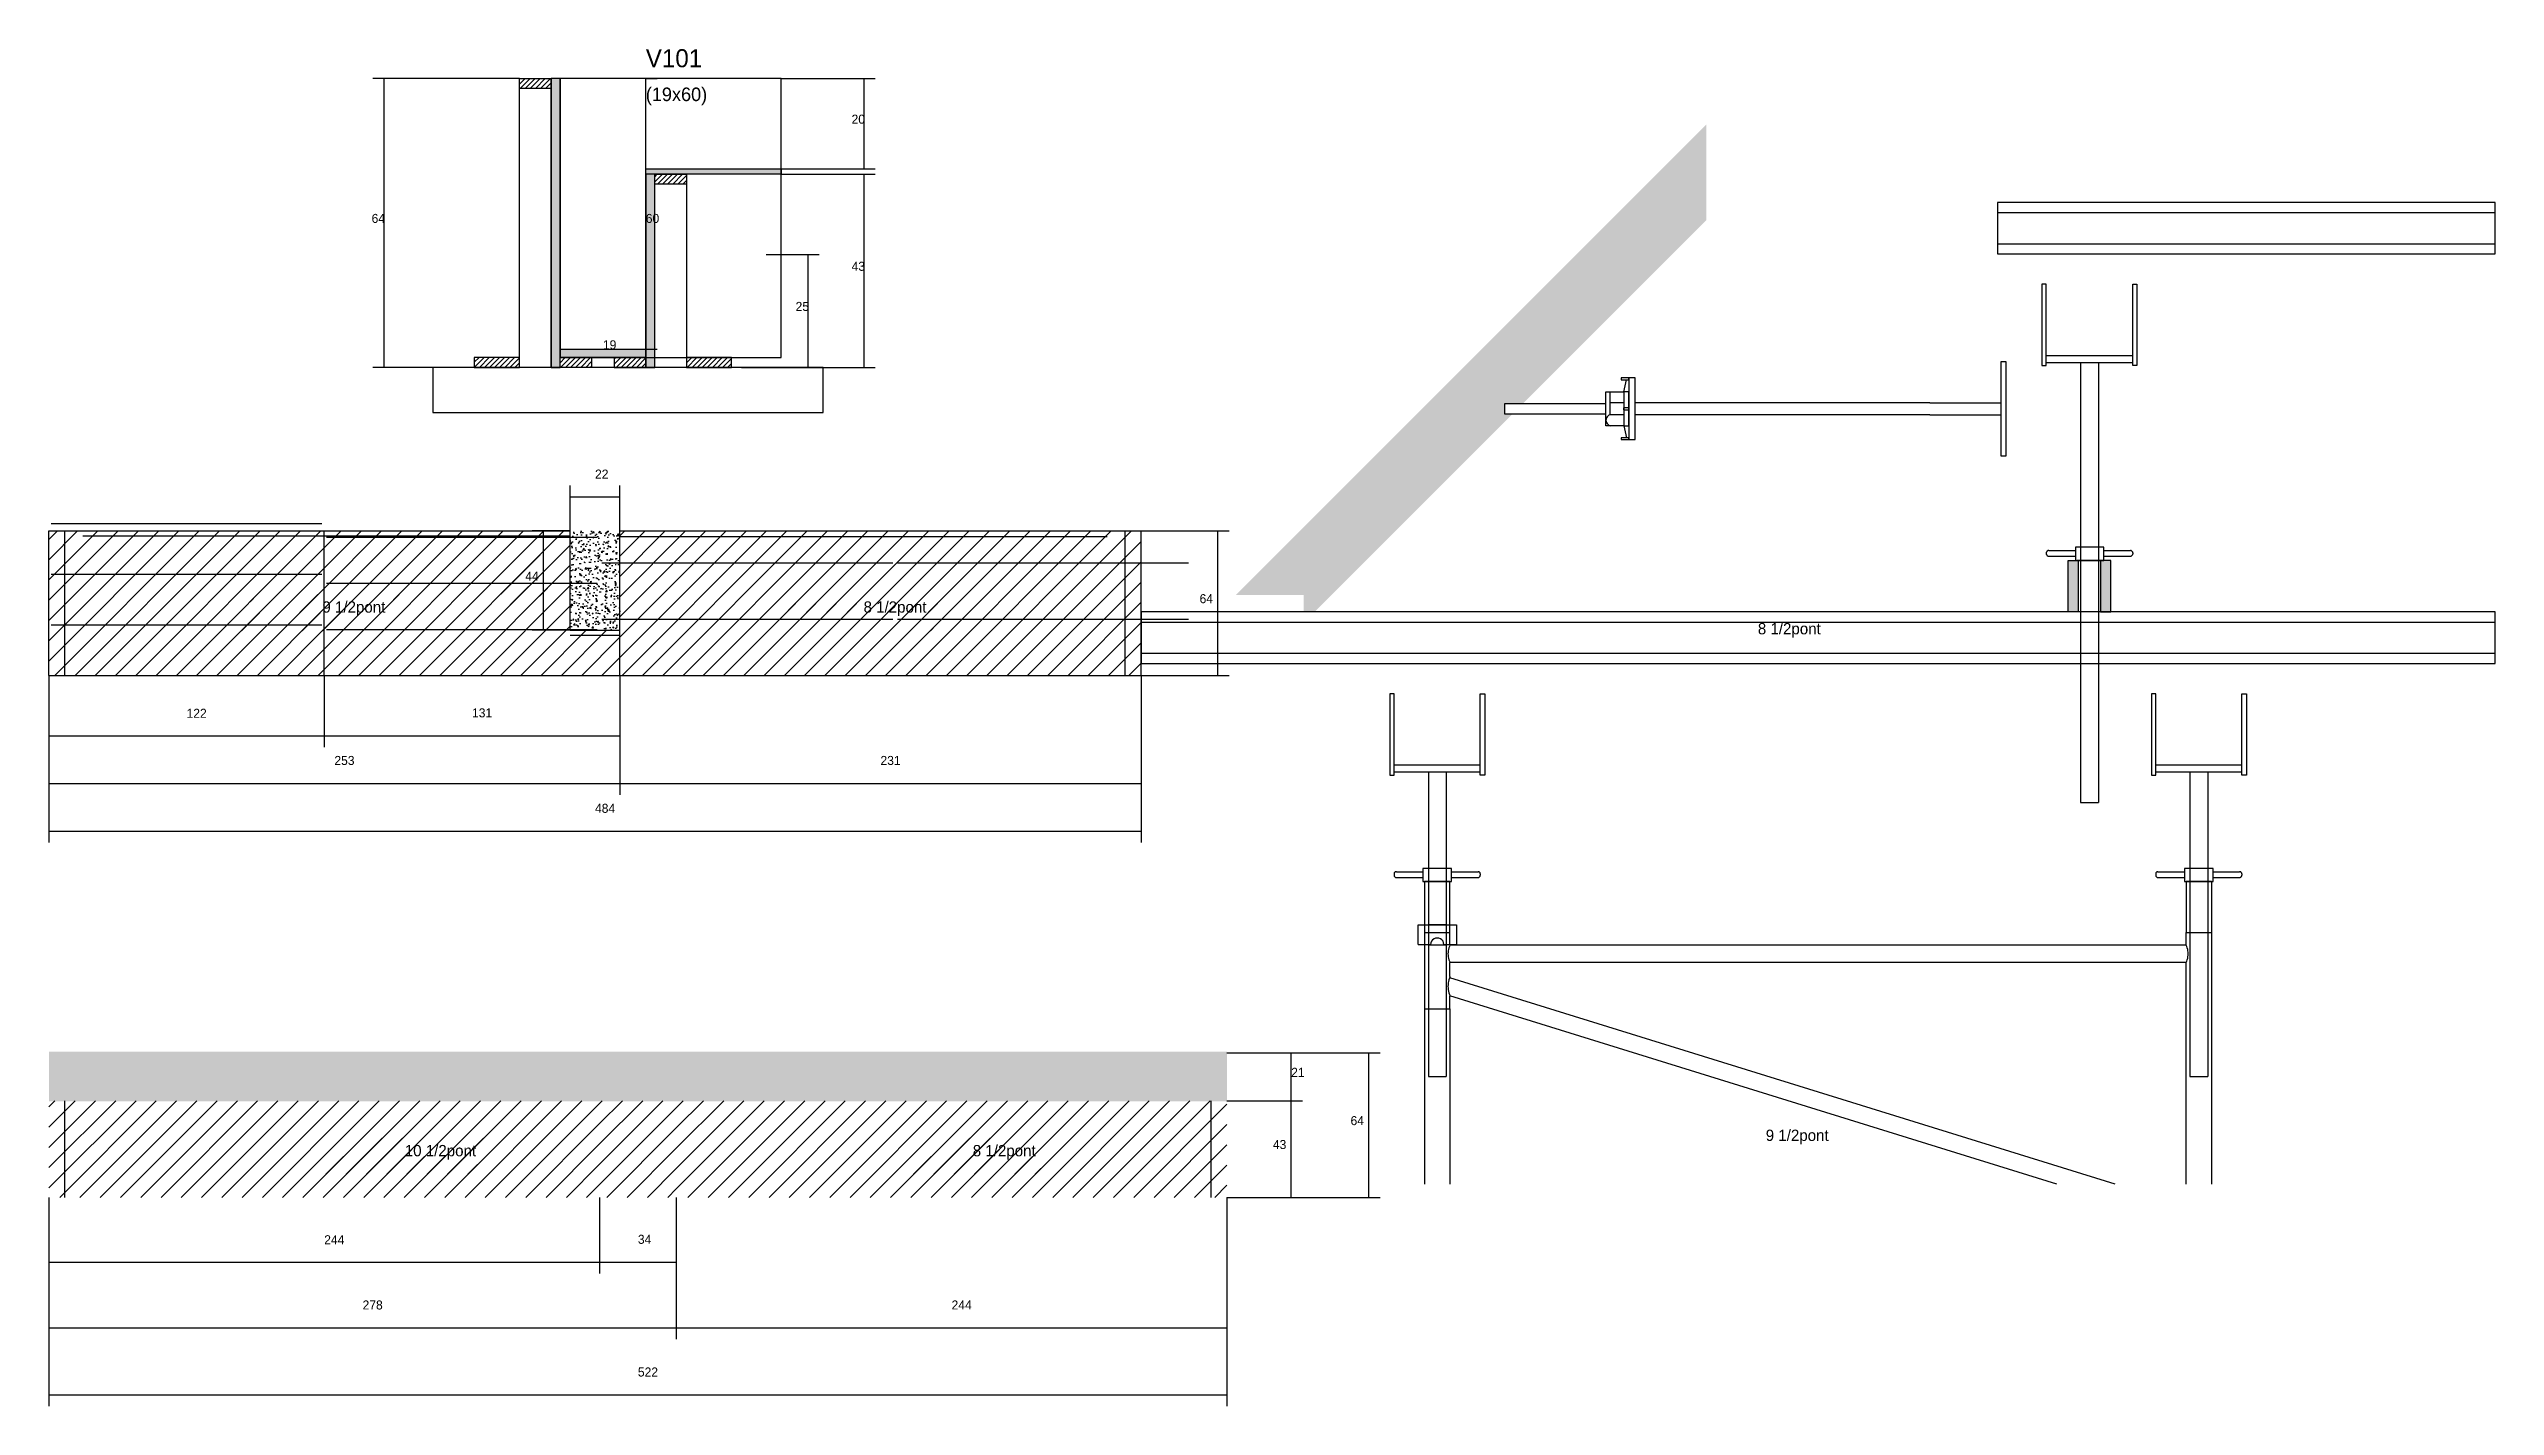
# Model space of a CAD drawing. Header units: metres. Extents: x -2848 to 22762, y -49062 to 1016.
# Drawn here: x 17336 to 18420, y -18188 to -17587 of the extents above; entities that cross this region are included whole.
import ezdxf

# ---------------------------------------------------------------- set-up
doc = ezdxf.new("R2010")
doc.units = ezdxf.units.M
for name, color, linetype in [('BARRA DE ANCORAGEM', 7, 'Continuous'), ('CONCRETO', 251, 'Continuous'), ('COTA', 4, 'Continuous'), ('Cota Seção (2x)', 4, 'Continuous'), ('Demarcação 2', 254, 'Continuous'), ('Escoras', 2, 'Continuous'), ('Forcador', 251, 'Continuous'), ('Hachura', 253, 'Continuous'), ('Madeira', 126, 'Continuous'), ('NOMENCLATURA', 7, 'Continuous'), ('Painéis', 200, 'Continuous'), ('Perfil Metálico', 251, 'Continuous'), ('SARR_2.2x7', 40, 'Continuous'), ('Texto Seção', 7, 'Continuous')]:
    doc.layers.add(name, color=color, linetype=linetype)

msp = doc.modelspace()

# ---------------------------------------------------------------- texts
at = {"layer": 'COTA'}
for s, p in [('20', (17691.2, -17620)), ('64', (17478.5, -17664)), ('43', (17691.2, -17685.2)), ('25', (17666.4, -17703)), ('22', (17577.5, -17777.3)), ('44', (17546.6, -17822.5)), ('64', (17845.4, -17832.5)), ('122', (17396.5, -17883.3)), ('131', (17523, -17883.1)), ('253', (17462, -17904.2)), ('231', (17704, -17904.2)), ('484', (17577.5, -17925.4)), ('21', (17886, -18042.4)), ('64', (17912.3, -18063.8)), ('43', (17877.9, -18074.4)), ('244', (17457.5, -18116.6)), ('34', (17596.5, -18116.4)), ('278', (17474.5, -18145.5)), ('244', (17735.5, -18145.5)), ('522', (17596.5, -18175.2))]:
    msp.add_text(s, height=4, dxfattribs=at).set_placement(p)
at = {"layer": 'Cota Seção (2x)'}
for s, p in [('60', (17600, -17664)), ('19', (17581, -17720))]:
    msp.add_text(s, height=4, dxfattribs=at).set_placement(p)
at = {"layer": 'NOMENCLATURA'}
for s, p in [('9 1/2pont', (17456.7, -17836.7)), ('8 1/2pont', (17696.5, -17836.7)), ('8 1/2pont', (18092.8, -17846.3)), ('9 1/2pont', (18096.3, -18070.8)), ('10 1/2pont', (17493.2, -18077.6)), ('8 1/2pont', (17744.9, -18077.6))]:
    msp.add_text(s, height=5, dxfattribs=at).set_placement(p)
at = {"layer": 'Texto Seção'}
for s, height, p in [('V101', 8, (17600, -17595)), ('(19x60)', 6, (17600, -17610))]:
    msp.add_text(s, height=height, dxfattribs=at).set_placement(p)

# ---------------------------------------------------------------- hatches: boundary and pattern name
at = {"layer": 'COTA'}
h = msp.add_hatch(dxfattribs=at)
h.set_pattern_fill('AR-CONC', scale=0.03)
h.paths.add_polyline_path([(17566.5, -17844.5), (17588.5, -17844.5), (17588.5, -17800.5), (17566.5, -17800.5)])
h = msp.add_hatch(dxfattribs=at)
h.set_pattern_fill('AR-CONC', scale=0.03)
h.paths.add_polyline_path([(17335.5, -18031.2), (17335.5, -18053.2), (17857.5, -18053.2), (17857.5, -18031.2)])
at = {"layer": 'Demarcação 2'}
h = msp.add_hatch(color=8, dxfattribs=at)
h.dxf.hatch_style = 1
h.paths.add_polyline_path([(18070, -17662.8), (18070, -17620.4), (17861.5, -17828.8), (17891.6, -17828.8), (17891.6, -17836.4), (17896.4, -17836.4), (17984.2, -17748.6), (17980.5, -17748.6), (17980.5, -17744.1), (17988.6, -17744.1)])
at = {"layer": 'Hachura'}
h = msp.add_hatch(dxfattribs=at)
h.set_pattern_fill('ANSI31', scale=0.5)
h.paths.add_polyline_path([(17544, -17604.4), (17544, -17600), (17544, -17600), (17558, -17600), (17558, -17600), (17558, -17604.4), (17558, -17604.4), (17544, -17604.4)])
h = msp.add_hatch(color=8, dxfattribs=at)
h.dxf.hatch_style = 1
h.paths.add_polyline_path([(17562, -17600), (17558, -17600), (17558, -17600), (17558, -17728), (17558, -17728), (17562, -17728), (17562, -17728), (17562, -17600)])
h = msp.add_hatch(color=8, dxfattribs=at)
h.dxf.hatch_style = 1
h.paths.add_polyline_path([(17600, -17642.4), (17600, -17640), (17600, -17640), (17660, -17640), (17660, -17640), (17660, -17642.4), (17660, -17642.4), (17600, -17642.4)])
h = msp.add_hatch(color=8, dxfattribs=at)
h.dxf.hatch_style = 1
h.paths.add_polyline_path([(17604, -17642.4), (17600, -17642.4), (17600, -17642.4), (17600, -17728), (17600, -17728), (17604, -17728), (17604, -17728), (17604, -17642.4)])
h = msp.add_hatch(dxfattribs=at)
h.set_pattern_fill('ANSI31', scale=0.5)
h.paths.add_polyline_path([(17604, -17646.8), (17604, -17642.4), (17604, -17642.4), (17618, -17642.4), (17618, -17642.4), (17618, -17646.8), (17618, -17646.8), (17604, -17646.8)])
h = msp.add_hatch(color=8, dxfattribs=at)
h.dxf.hatch_style = 1
h.paths.add_polyline_path([(17562, -17723.6), (17562, -17720), (17562, -17720), (17600, -17720), (17600, -17720), (17600, -17723.6), (17600, -17723.6), (17562, -17723.6)])
h = msp.add_hatch(dxfattribs=at)
h.set_pattern_fill('ANSI31', scale=0.5)
h.paths.add_polyline_path([(17544, -17728), (17544, -17723.6), (17544, -17723.6), (17524, -17723.6), (17524, -17723.6), (17524, -17728), (17524, -17728), (17544, -17728)])
h = msp.add_hatch(dxfattribs=at)
h.set_pattern_fill('ANSI31', scale=0.5)
h.paths.add_polyline_path([(17562, -17728), (17562, -17723.6), (17562, -17723.6), (17576, -17723.6), (17576, -17723.6), (17576, -17728), (17576, -17728), (17562, -17728)])
h = msp.add_hatch(dxfattribs=at)
h.set_pattern_fill('ANSI31', scale=0.5)
h.paths.add_polyline_path([(17600, -17728), (17600, -17723.6), (17600, -17723.6), (17586, -17723.6), (17586, -17723.6), (17586, -17728), (17586, -17728), (17600, -17728)])
h = msp.add_hatch(dxfattribs=at)
h.set_pattern_fill('ANSI31', scale=0.5)
h.paths.add_polyline_path([(17638, -17728), (17638, -17723.6), (17638, -17723.6), (17618, -17723.6), (17618, -17723.6), (17618, -17728), (17618, -17728), (17638, -17728)])
h = msp.add_hatch(dxfattribs=at)
h.set_pattern_fill('ANSI31', scale=2)
h.paths.add_polyline_path([(17457.5, -17800.5), (17335.5, -17800.5), (17335.5, -17864.5), (17457.5, -17864.5)])
h = msp.add_hatch(dxfattribs=at)
h.set_pattern_fill('ANSI31', scale=2)
h.paths.add_polyline_path([(17566.5, -17800.5), (17457.5, -17800.5), (17457.5, -17864.5), (17588.5, -17864.5), (17588.5, -17844.5), (17566.5, -17844.5)])
h = msp.add_hatch(dxfattribs=at)
h.set_pattern_fill('ANSI31', scale=2)
h.paths.add_polyline_path([(17819.5, -17800.5), (17588.5, -17800.5), (17588.5, -17864.5), (17819.5, -17864.5)])
h = msp.add_hatch(dxfattribs=at)
h.set_pattern_fill('ANSI31', scale=2)
h.paths.add_polyline_path([(17556.4, -17833.3), (17556.4, -17811.1), (17556.4, -17811.1), (17535.8, -17811.1), (17535.8, -17811.1), (17535.8, -17833.3), (17535.8, -17833.3), (17556.4, -17833.3)])
h = msp.add_hatch(dxfattribs=at)
h.set_pattern_fill('ANSI31', scale=2)
h.paths.add_polyline_path([(17420.2, -17844.7), (17487.8, -17844.7), (17487.8, -17844.7), (17493.3, -17828.7), (17493.3, -17828.7), (17425.7, -17828.7), (17425.7, -17828.7), (17420.2, -17844.7)])
h = msp.add_hatch(dxfattribs=at)
h.set_pattern_fill('ANSI31', scale=2)
h.paths.add_polyline_path([(17660.1, -17844.7), (17727.7, -17844.7), (17727.7, -17844.7), (17733.2, -17828.7), (17733.2, -17828.7), (17665.6, -17828.7), (17665.6, -17828.7), (17660.1, -17844.7)])
h = msp.add_hatch(dxfattribs=at)
h.set_pattern_fill('ANSI31', scale=2)
h.paths.add_polyline_path([(17579.5, -18053), (17335.5, -18053), (17335.5, -18095.8), (17579.5, -18095.8)])
h = msp.add_hatch(dxfattribs=at)
h.set_pattern_fill('ANSI31', scale=2)
h.paths.add_polyline_path([(17613.5, -18053), (17579.5, -18053), (17579.5, -18095.8), (17613.5, -18095.8)])
h = msp.add_hatch(dxfattribs=at)
h.set_pattern_fill('ANSI31', scale=2)
h.paths.add_polyline_path([(17857.5, -18053), (17613.5, -18053), (17613.5, -18095.8), (17857.5, -18095.8)])
h = msp.add_hatch(dxfattribs=at)
h.set_pattern_fill('ANSI31', scale=2)
h.paths.add_polyline_path([(17452.9, -18085.6), (17527, -18085.6), (17527, -18085.6), (17532.5, -18069.6), (17532.5, -18069.6), (17458.4, -18069.6), (17458.4, -18069.6), (17452.9, -18085.6)])
h = msp.add_hatch(dxfattribs=at)
h.set_pattern_fill('ANSI31', scale=2)
h.paths.add_polyline_path([(17708.5, -18085.6), (17776.1, -18085.6), (17776.1, -18085.6), (17781.6, -18069.6), (17781.6, -18069.6), (17714, -18069.6), (17714, -18069.6), (17708.5, -18085.6)])
at = {"layer": 'Perfil Metálico'}
h = msp.add_hatch(color=8, dxfattribs=at)
h.dxf.hatch_style = 1
h.paths.add_polyline_path([(18230.3, -17836.4), (18234.8, -17836.4), (18234.8, -17813.6), (18230.3, -17813.6)])
h = msp.add_hatch(color=8, dxfattribs=at)
h.dxf.hatch_style = 1
h.paths.add_polyline_path([(18244.7, -17836.4), (18249.2, -17836.4), (18249.2, -17813.6), (18244.7, -17813.6)])

# ---------------------------------------------------------------- linework, layer by layer
at = {"layer": 'BARRA DE ANCORAGEM'}
for p, q in [((18033.4, -17738.8), (18034.6, -17733.5)), ((18035.7, -17732.7), (18035.7, -17760)), ((18070, -17743.7), (18038.4, -17743.7)), ((18169, -17743.7), (18070, -17743.7)), ((18169, -17743.7), (18200.5, -17743.7)), ((18025.6, -17750.9), (18025.5, -17751.4)), ((18025.5, -17751.4), (18025.6, -17752)), ((18025.7, -17750.4), (18025.6, -17750.9)), ((18025.6, -17752), (18025.7, -17752.5)), ((18026, -17749.9), (18025.7, -17750.4)), ((18025.7, -17752.5), (18026, -17752.9)), ((18026.4, -17749.5), (18026, -17749.9)), ((18026, -17752.9), (18026.4, -17753.3)), ((18026.8, -17749.2), (18026.4, -17749.5)), ((18026.4, -17753.3), (18026.8, -17753.6)), ((18027.3, -17749), (18026.8, -17749.2)), ((18026.8, -17753.6), (18027.3, -17753.9)), ((18033.4, -17753.9), (18034.6, -17759.2)), ((18070, -17749), (18038.4, -17749)), ((18169, -17749), (18070, -17749)), ((18169, -17749), (18200.5, -17749))]:
    msp.add_line(p, q, dxfattribs=at)
for points in [[(18035.7, -17732.7), (18032.2, -17732.7), (18032.2, -17733.5), (18035.7, -17733.5)], [(18038.4, -17760), (18038.4, -17732.7), (18035.7, -17732.7), (18035.7, -17760)], [(18202.9, -17767.2), (18202.9, -17725.5), (18200.5, -17725.5), (18200.5, -17767.2)], [(18025.5, -17744.1), (17980.5, -17744.1), (17980.5, -17748.6), (18025.5, -17748.6)], [(18035.7, -17738.8), (18033.4, -17738.8), (18033.4, -17753.9), (18035.7, -17753.9)], [(18035.7, -17759.2), (18032.2, -17759.2), (18032.2, -17760), (18035.7, -17760)]]:
    msp.add_lwpolyline(points, close=True, dxfattribs=at)
for points in [[(18033.4, -17753.9), (18025.5, -17753.9), (18025.5, -17738.8), (18033.4, -17738.8)], [(18033.4, -17743.7), (18027.3, -17743.7), (18027.3, -17738.8)], [(18033.4, -17749), (18027.3, -17749), (18027.3, -17743.7)], [(18033.4, -17746.8), (18035.7, -17746.8), (18035.7, -17745.9), (18033.4, -17745.9), (18033.4, -17746.8), (18033.4, -17745.9)]]:
    msp.add_lwpolyline(points, dxfattribs=at)
at = {"layer": 'CONCRETO'}
for points in [[(17600, -17640), (17660, -17640), (17660, -17600), (17600, -17600), (17600, -17600), (17562, -17600), (17562, -17723.6), (17562, -17723.6), (17562, -17720), (17600, -17720)], [(17562, -17723.6), (17660, -17723.6), (17660, -17600), (17562, -17600)]]:
    msp.add_lwpolyline(points, close=True, dxfattribs=at)
at = {"layer": 'COTA'}
for p, q in [((17544, -17600), (17479, -17600)), ((17484, -17728), (17484, -17600)), ((17660, -17600), (17701.7, -17600)), ((17696.7, -17640), (17696.7, -17600)), ((17660, -17640), (17701.7, -17640)), ((17660, -17642.4), (17701.7, -17642.4)), ((17696.7, -17728), (17696.7, -17642.4)), ((17653.3, -17678), (17676.9, -17678)), ((17671.9, -17728), (17671.9, -17678)), ((17544, -17728), (17479, -17728)), ((17642.4, -17728), (17701.7, -17728)), ((17653.3, -17728), (17676.9, -17728)), ((17566.5, -17800.5), (17566.5, -17780.3)), ((17566.5, -17785.3), (17588.5, -17785.3)), ((17588.5, -17800.5), (17588.5, -17780.3)), ((17566.5, -17800.5), (17549.6, -17800.5)), ((17554.6, -17844.5), (17554.6, -17800.5)), ((17819.5, -17800.5), (17858.5, -17800.5)), ((17853.5, -17864.5), (17853.5, -17800.5)), ((17566.5, -17844.5), (17549.6, -17844.5)), ((17335.5, -17864.5), (17335.5, -17896.3)), ((17335.5, -17864.5), (17335.5, -17938.5)), ((17335.5, -17864.5), (17335.5, -17917.4)), ((17457.5, -17864.5), (17457.5, -17896.3)), ((17457.5, -17864.5), (17457.5, -17896.3)), ((17588.5, -17864.5), (17588.5, -17896.3)), ((17588.5, -17864.5), (17588.5, -17917.4)), ((17588.5, -17864.5), (17588.5, -17917.4)), ((17819.5, -17864.5), (17819.5, -17917.4)), ((17819.5, -17864.5), (17858.5, -17864.5)), ((17819.5, -17864.5), (17819.5, -17938.5)), ((17335.5, -17891.3), (17457.5, -17891.3)), ((17457.5, -17891.3), (17588.5, -17891.3)), ((17335.5, -17912.4), (17588.5, -17912.4)), ((17588.5, -17912.4), (17819.5, -17912.4)), ((17335.5, -17933.5), (17819.5, -17933.5)), ((17857.5, -18031.8), (17891, -18031.8)), ((17857.5, -18031.8), (17925.4, -18031.8)), ((17886, -18053), (17886, -18031.8)), ((17920.4, -18095.8), (17920.4, -18031.8)), ((17857.5, -18053), (17891, -18053)), ((17857.5, -18053), (17891, -18053)), ((17886, -18095.8), (17886, -18053)), ((17335.5, -18095.8), (17335.5, -18158.6)), ((17335.5, -18095.8), (17335.5, -18129.6)), ((17335.5, -18095.8), (17335.5, -18188.3)), ((17579.5, -18095.8), (17579.5, -18129.6)), ((17579.5, -18095.8), (17579.5, -18129.6)), ((17613.5, -18095.8), (17613.5, -18158.6)), ((17613.5, -18095.8), (17613.5, -18158.6)), ((17613.5, -18095.8), (17613.5, -18129.6)), ((17857.5, -18095.8), (17857.5, -18158.6)), ((17857.5, -18095.8), (17891, -18095.8)), ((17857.5, -18095.8), (17925.4, -18095.8)), ((17857.5, -18095.8), (17857.5, -18188.3)), ((17335.5, -18124.6), (17579.5, -18124.6)), ((17579.5, -18124.6), (17613.5, -18124.6)), ((17335.5, -18153.6), (17613.5, -18153.6)), ((17613.5, -18153.6), (17857.5, -18153.6)), ((17335.5, -18183.3), (17857.5, -18183.3))]:
    msp.add_line(p, q, dxfattribs=at)
at = {"layer": 'Cota Seção (2x)'}
for p, q in [((17600, -17720), (17600, -17600)), ((17600, -17600), (17605, -17600)), ((17562, -17728), (17562, -17715)), ((17562, -17720), (17600, -17720)), ((17600, -17728), (17600, -17715)), ((17600, -17720), (17605, -17720))]:
    msp.add_line(p, q, dxfattribs=at)
at = {"layer": 'Escoras'}
for p, q in [((18245.4, -17813.6), (18234.1, -17813.6)), ((17945.1, -17955.9), (17945.1, -18090)), ((17956.3, -17955.9), (17945.1, -17955.9)), ((17956.3, -17978.4), (17956.3, -17955.9)), ((18293.8, -17955.9), (18282.6, -17955.9)), ((18282.6, -17955.9), (18282.6, -17978.4)), ((18293.8, -17955.9), (18293.8, -18090)), ((17942.3, -17975), (17959.2, -17975)), ((17942.3, -17983.8), (17942.3, -17975)), ((17945.1, -17978.4), (17956.3, -17978.4)), ((17954.7, -17975), (17946.8, -17975)), ((17947.9, -17983), (17947.8, -17983.8)), ((17948.2, -17982.3), (17947.9, -17983)), ((17948.6, -17981.7), (17948.2, -17982.3)), ((17949.3, -17981.3), (17948.6, -17981.7)), ((17950, -17981), (17949.3, -17981.3)), ((17950.7, -17980.9), (17950, -17981)), ((17951.5, -17981), (17950.7, -17980.9)), ((17952.2, -17981.3), (17951.5, -17981)), ((17952.8, -17981.7), (17952.2, -17981.3)), ((17953.3, -17982.3), (17952.8, -17981.7)), ((17953.5, -17983), (17953.3, -17982.3)), ((17953.6, -17983.8), (17953.5, -17983)), ((17956.3, -17984), (17956.3, -17978.4)), ((17959.2, -17975), (17959.2, -17983.8)), ((18282.6, -17978.4), (18293.8, -17978.4)), ((18282.6, -17984), (18282.6, -17978.4)), ((17942.3, -17983.8), (17947.8, -17983.8)), ((17954.7, -17984.1), (17946.8, -17984.1)), ((17953.6, -17983.8), (17959.2, -17983.8)), ((17955.5, -17987.2), (17955.4, -17987.9)), ((17955.4, -17987.9), (17955.5, -17988.5)), ((17955.7, -17985.9), (17955.5, -17986.5)), ((17955.5, -17986.5), (17955.5, -17987.2)), ((17955.5, -17988.5), (17955.5, -17989.2)), ((17955.5, -17989.2), (17955.7, -17989.8)), ((17955.8, -17985.2), (17955.7, -17985.9)), ((17955.7, -17989.8), (17955.8, -17990.5)), ((17956.1, -17984.6), (17955.8, -17985.2)), ((17955.8, -17990.5), (17956.1, -17991.1)), ((17956.3, -17984), (17956.1, -17984.6)), ((17956.1, -17991.1), (17956.3, -17991.7)), ((18282.6, -17984), (17956.3, -17984)), ((18282.6, -17991.7), (17956.3, -17991.7)), ((17956.3, -17998), (17956.3, -17991.7)), ((18282.9, -17984.6), (18282.6, -17984)), ((18282.6, -17991.7), (18282.9, -17991.1)), ((18282.6, -18090), (18282.6, -17991.7)), ((18283.1, -17985.2), (18282.9, -17984.6)), ((18282.9, -17991.1), (18283.1, -17990.5)), ((18283.3, -17985.9), (18283.1, -17985.2)), ((18283.1, -17990.5), (18283.3, -17989.8)), ((18283.4, -17986.5), (18283.3, -17985.9)), ((18283.3, -17989.8), (18283.4, -17989.2)), ((18283.5, -17987.2), (18283.4, -17986.5)), ((18283.4, -17989.2), (18283.5, -17988.5)), ((18283.5, -17987.9), (18283.5, -17987.2)), ((18283.5, -17988.5), (18283.5, -17987.9)), ((17955.5, -18001.6), (17955.4, -18002.3)), ((17955.4, -18002.3), (17955.5, -18003)), ((17955.7, -18000.1), (17955.5, -18000.8)), ((17955.5, -18000.8), (17955.5, -18001.6)), ((17955.5, -18003), (17955.5, -18003.7)), ((17955.5, -18003.7), (17955.7, -18004.5)), ((17955.8, -17999.4), (17955.7, -18000.1)), ((17955.7, -18004.5), (17955.8, -18005.2)), ((17956.1, -17998.7), (17955.8, -17999.4)), ((17955.8, -18005.2), (17956.1, -18005.9)), ((17956.3, -17998), (17956.1, -17998.7)), ((18251.1, -18090), (17956.3, -17998.5)), ((17945.1, -18012.2), (17956.3, -18012.2)), ((17956.1, -18005.9), (17956.3, -18006.5)), ((18225.3, -18090), (17956.3, -18006.5)), ((17956.3, -18012.2), (17956.3, -18006.5)), ((17956.3, -18012.2), (17956.3, -18090))]:
    msp.add_line(p, q, dxfattribs=at)
at = {"layer": 'Forcador'}
for p, q in [((18220.6, -17722.7), (18258.9, -17722.7)), ((18220.6, -17725.8), (18258.9, -17725.8)), ((18235.8, -17725.8), (18235.8, -17836.4)), ((18243.7, -17725.8), (18243.7, -17836.4)), ((18220.7, -17809.9), (18220.6, -17810)), ((18220.6, -17810), (18220.6, -17810.2)), ((18220.8, -17809.7), (18220.7, -17809.8)), ((18220.7, -17809.8), (18220.7, -17809.9)), ((18220.9, -17809.5), (18220.8, -17809.6)), ((18220.8, -17809.6), (18220.8, -17809.7)), ((18221, -17809.4), (18220.9, -17809.5)), ((18221.1, -17809.3), (18221, -17809.4)), ((18221.3, -17809.2), (18221.1, -17809.3)), ((18221.4, -17809.2), (18221.3, -17809.2)), ((18221.5, -17809.2), (18221.4, -17809.2)), ((18221.7, -17809.2), (18221.5, -17809.2)), ((18221.7, -17809.2), (18233.5, -17809.2)), ((18246.1, -17809.2), (18257.9, -17809.2)), ((18258, -17809.2), (18257.9, -17809.2)), ((18258.1, -17809.2), (18258, -17809.2)), ((18258.3, -17809.2), (18258.1, -17809.2)), ((18258.4, -17809.3), (18258.3, -17809.2)), ((18258.5, -17809.4), (18258.4, -17809.3)), ((18258.6, -17809.5), (18258.5, -17809.4)), ((18258.7, -17809.6), (18258.6, -17809.5)), ((18258.8, -17809.7), (18258.7, -17809.6)), ((18258.8, -17809.8), (18258.8, -17809.7)), ((18258.9, -17809.9), (18258.8, -17809.8)), ((18258.9, -17810), (18258.9, -17809.9)), ((18258.9, -17810.2), (18258.9, -17810)), ((18220.6, -17810.2), (18220.6, -17810.6)), ((18220.6, -17810.6), (18220.6, -17810.8)), ((18220.6, -17810.8), (18220.7, -17810.9)), ((18220.7, -17810.9), (18220.7, -17811)), ((18220.7, -17811), (18220.8, -17811.1)), ((18220.8, -17811.1), (18220.8, -17811.2)), ((18220.8, -17811.2), (18220.9, -17811.3)), ((18220.9, -17811.3), (18221, -17811.4)), ((18221, -17811.4), (18221.1, -17811.5)), ((18221.1, -17811.5), (18221.3, -17811.6)), ((18221.3, -17811.6), (18221.4, -17811.6)), ((18221.4, -17811.6), (18221.5, -17811.6)), ((18221.5, -17811.6), (18221.7, -17811.6)), ((18221.7, -17811.6), (18233.5, -17811.6)), ((18246.1, -17811.6), (18257.9, -17811.6)), ((18257.9, -17811.6), (18258, -17811.6)), ((18258, -17811.6), (18258.1, -17811.6)), ((18258.1, -17811.6), (18258.3, -17811.6)), ((18258.3, -17811.6), (18258.4, -17811.5)), ((18258.4, -17811.5), (18258.5, -17811.4)), ((18258.5, -17811.4), (18258.6, -17811.3)), ((18258.6, -17811.3), (18258.7, -17811.2)), ((18258.7, -17811.2), (18258.8, -17811.1)), ((18258.8, -17811), (18258.9, -17810.9)), ((18258.8, -17811.1), (18258.8, -17811)), ((18258.9, -17810.2), (18258.9, -17810.6)), ((18258.9, -17810.8), (18258.9, -17810.6)), ((18258.9, -17810.9), (18258.9, -17810.8)), ((18235.8, -17836.4), (18235.8, -17859.2)), ((18243.7, -17836.4), (18243.7, -17859.2)), ((18235.8, -17859.2), (18235.8, -17920.8)), ((18243.7, -17859.2), (18243.7, -17920.8)), ((17931.6, -17904.2), (17969.8, -17904.2)), ((17931.6, -17907.3), (17969.8, -17907.3)), ((17946.8, -17907.3), (17946.8, -18042.3)), ((17954.7, -17907.3), (17954.7, -18042.3)), ((18269.1, -17904.2), (18307.3, -17904.2)), ((18269.1, -17907.3), (18307.3, -17907.3)), ((18284.3, -17907.3), (18284.3, -18042.3)), ((18292.2, -17907.3), (18292.2, -18042.3)), ((18235.8, -17920.8), (18243.7, -17920.8)), ((17931.7, -17952.1), (17931.6, -17952.3)), ((17931.6, -17952.3), (17931.6, -17952.4)), ((17931.6, -17952.4), (17931.6, -17952.5)), ((17931.6, -17952.5), (17931.6, -17953)), ((17931.6, -17953), (17931.6, -17953.1)), ((17931.6, -17953.1), (17931.6, -17953.2)), ((17931.6, -17953.2), (17931.7, -17953.4)), ((17931.8, -17951.9), (17931.7, -17952)), ((17931.7, -17952), (17931.7, -17952.1)), ((17931.7, -17953.4), (17931.7, -17953.5)), ((17931.7, -17953.5), (17931.8, -17953.6)), ((17931.9, -17951.8), (17931.8, -17951.9)), ((17931.8, -17953.6), (17931.9, -17953.7)), ((17932, -17951.7), (17931.9, -17951.8)), ((17931.9, -17953.7), (17932, -17953.8)), ((17932.1, -17951.6), (17932, -17951.7)), ((17932, -17953.8), (17932.1, -17953.9)), ((17932.2, -17951.6), (17932.1, -17951.6)), ((17932.1, -17953.9), (17932.2, -17953.9)), ((17932.3, -17951.5), (17932.2, -17951.6)), ((17932.2, -17953.9), (17932.3, -17954)), ((17932.5, -17951.5), (17932.3, -17951.5)), ((17932.3, -17954), (17932.5, -17954)), ((17932.6, -17951.5), (17932.5, -17951.5)), ((17932.5, -17954), (17932.6, -17954)), ((17932.6, -17951.5), (17944.4, -17951.5)), ((17932.6, -17954), (17944.4, -17954)), ((17957, -17951.5), (17968.8, -17951.5)), ((17957, -17954), (17968.8, -17954)), ((17969, -17951.5), (17968.8, -17951.5)), ((17968.8, -17954), (17969, -17954)), ((17969.1, -17951.5), (17969, -17951.5)), ((17969, -17954), (17969.1, -17954)), ((17969.2, -17951.6), (17969.1, -17951.5)), ((17969.1, -17954), (17969.2, -17953.9)), ((17969.3, -17951.6), (17969.2, -17951.6)), ((17969.2, -17953.9), (17969.3, -17953.9)), ((17969.4, -17951.7), (17969.3, -17951.6)), ((17969.3, -17953.9), (17969.4, -17953.8)), ((17969.5, -17951.8), (17969.4, -17951.7)), ((17969.4, -17953.8), (17969.5, -17953.7)), ((17969.6, -17951.9), (17969.5, -17951.8)), ((17969.5, -17953.7), (17969.6, -17953.6)), ((17969.7, -17952), (17969.6, -17951.9)), ((17969.6, -17953.6), (17969.7, -17953.5)), ((17969.8, -17952.1), (17969.7, -17952)), ((17969.7, -17953.5), (17969.8, -17953.4)), ((17969.8, -17952.3), (17969.8, -17952.1)), ((17969.8, -17952.4), (17969.8, -17952.3)), ((17969.8, -17952.5), (17969.8, -17952.4)), ((17969.8, -17952.5), (17969.8, -17953)), ((17969.8, -17953.1), (17969.8, -17953)), ((17969.8, -17953.2), (17969.8, -17953.1)), ((17969.8, -17953.4), (17969.8, -17953.2)), ((18269.2, -17952.1), (18269.1, -17952.3)), ((18269.1, -17952.3), (18269.1, -17952.4)), ((18269.1, -17952.4), (18269.1, -17952.5)), ((18269.1, -17952.5), (18269.1, -17953)), ((18269.1, -17953), (18269.1, -17953.1)), ((18269.1, -17953.1), (18269.1, -17953.2)), ((18269.1, -17953.2), (18269.2, -17953.4)), ((18269.3, -17951.9), (18269.2, -17952)), ((18269.2, -17952), (18269.2, -17952.1)), ((18269.2, -17953.4), (18269.2, -17953.5)), ((18269.2, -17953.5), (18269.3, -17953.6)), ((18269.4, -17951.8), (18269.3, -17951.9)), ((18269.3, -17953.6), (18269.4, -17953.7)), ((18269.5, -17951.7), (18269.4, -17951.8)), ((18269.4, -17953.7), (18269.5, -17953.8)), ((18269.6, -17951.6), (18269.5, -17951.7)), ((18269.5, -17953.8), (18269.6, -17953.9)), ((18269.7, -17951.6), (18269.6, -17951.6)), ((18269.6, -17953.9), (18269.7, -17953.9)), ((18269.8, -17951.5), (18269.7, -17951.6)), ((18269.7, -17953.9), (18269.8, -17954)), ((18270, -17951.5), (18269.8, -17951.5)), ((18269.8, -17954), (18270, -17954)), ((18270.1, -17951.5), (18270, -17951.5)), ((18270, -17954), (18270.1, -17954)), ((18270.1, -17951.5), (18281.9, -17951.5)), ((18270.1, -17954), (18281.9, -17954)), ((18294.5, -17951.5), (18306.3, -17951.5)), ((18294.5, -17954), (18306.3, -17954)), ((18306.5, -17951.5), (18306.3, -17951.5)), ((18306.3, -17954), (18306.5, -17954)), ((18306.6, -17951.5), (18306.5, -17951.5)), ((18306.5, -17954), (18306.6, -17954)), ((18306.7, -17951.6), (18306.6, -17951.5)), ((18306.6, -17954), (18306.7, -17953.9)), ((18306.8, -17951.6), (18306.7, -17951.6)), ((18306.7, -17953.9), (18306.8, -17953.9)), ((18306.9, -17951.7), (18306.8, -17951.6)), ((18306.8, -17953.9), (18306.9, -17953.8)), ((18307, -17951.8), (18306.9, -17951.7)), ((18306.9, -17953.8), (18307, -17953.7)), ((18307.1, -17951.9), (18307, -17951.8)), ((18307, -17953.7), (18307.1, -17953.6)), ((18307.2, -17952), (18307.1, -17951.9)), ((18307.1, -17953.6), (18307.2, -17953.5)), ((18307.3, -17952.1), (18307.2, -17952)), ((18307.2, -17953.5), (18307.3, -17953.4)), ((18307.3, -17952.3), (18307.3, -17952.1)), ((18307.3, -17952.4), (18307.3, -17952.3)), ((18307.3, -17952.5), (18307.3, -17952.4)), ((18307.3, -17952.5), (18307.3, -17953)), ((18307.3, -17953.1), (18307.3, -17953)), ((18307.3, -17953.2), (18307.3, -17953.1)), ((18307.3, -17953.4), (18307.3, -17953.2)), ((17946.8, -18042.3), (17954.7, -18042.3)), ((18284.3, -18042.3), (18292.2, -18042.3))]:
    msp.add_line(p, q, dxfattribs=at)
for points in [[(18218.7, -17691.2), (18218.7, -17727.2), (18220.6, -17727.2), (18220.6, -17691.2)], [(18260.8, -17691.2), (18260.8, -17727.2), (18258.9, -17727.2), (18258.9, -17691.2)], [(18233.5, -17807.7), (18233.5, -17813.6), (18246.1, -17813.6), (18246.1, -17807.7)], [(17929.7, -17872.7), (17929.7, -17908.7), (17931.6, -17908.7), (17931.6, -17872.7)], [(17971.8, -17872.7), (17971.8, -17908.7), (17969.8, -17908.7), (17969.8, -17872.7)], [(18267.2, -17872.7), (18267.2, -17908.7), (18269.1, -17908.7), (18269.1, -17872.7)], [(18309.3, -17872.7), (18309.3, -17908.7), (18307.3, -17908.7), (18307.3, -17872.7)], [(17944.4, -17950.1), (17944.4, -17955.9), (17957, -17955.9), (17957, -17950.1)], [(18281.9, -17950.1), (18281.9, -17955.9), (18294.5, -17955.9), (18294.5, -17950.1)]]:
    msp.add_lwpolyline(points, close=True, dxfattribs=at)
at = {"layer": 'Madeira'}
for points in [[(17544, -17604.4), (17544, -17600), (17558, -17600), (17558, -17604.4)], [(17544, -17600), (17558, -17600), (17558, -17728), (17544, -17728)], [(17604, -17646.8), (17604, -17642.4), (17618, -17642.4), (17618, -17646.8)], [(17604, -17642.4), (17618, -17642.4), (17618, -17728), (17604, -17728)], [(17505.6, -17748), (17678.6, -17748), (17678.6, -17728), (17505.6, -17728)], [(17544, -17728), (17544, -17723.6), (17524, -17723.6), (17524, -17728)], [(17562, -17728), (17562, -17723.6), (17576, -17723.6), (17576, -17728)], [(17600, -17728), (17600, -17723.6), (17586, -17723.6), (17586, -17728)], [(17638, -17728), (17638, -17723.6), (17618, -17723.6), (17618, -17728)]]:
    msp.add_lwpolyline(points, close=True, dxfattribs=at)
at = {"layer": 'Painéis'}
for p, q in [((17558, -17728), (17558, -17600)), ((17600, -17640), (17660, -17640)), ((17600, -17728), (17600, -17642.4)), ((17562, -17720), (17600, -17720)), ((17562, -17723.6), (17562, -17720)), ((17600, -17723.6), (17600, -17720)), ((17335.5, -17800.5), (17566.5, -17800.5)), ((17335.5, -17864.5), (17335.5, -17800.5)), ((17457.5, -17864.5), (17457.5, -17800.5)), ((17566.5, -17844.5), (17566.5, -17800.5)), ((17588.5, -17800.5), (17819.5, -17800.5)), ((17588.5, -17864.5), (17588.5, -17800.5)), ((17819.5, -17864.5), (17819.5, -17800.5)), ((17566.5, -17844.5), (17588.5, -17844.5)), ((17335.5, -17864.5), (17588.5, -17864.5)), ((17588.5, -17864.5), (17819.5, -17864.5))]:
    msp.add_line(p, q, dxfattribs=at)
for points in [[(17562, -17600), (17558, -17600), (17558, -17728), (17562, -17728)], [(17600, -17642.4), (17600, -17640), (17660, -17640), (17660, -17642.4)], [(17604, -17642.4), (17600, -17642.4), (17600, -17728), (17604, -17728)], [(17562, -17723.6), (17562, -17720), (17600, -17720), (17600, -17723.6)]]:
    msp.add_lwpolyline(points, close=True, dxfattribs=at)
at = {"layer": 'Perfil Metálico'}
for p, q in [((18199, -17659.4), (18419.5, -17659.4)), ((18199, -17673.2), (18419.5, -17673.2)), ((17819.5, -17840.9), (18419.5, -17840.9)), ((17819.5, -17854.7), (18419.5, -17854.7))]:
    msp.add_line(p, q, dxfattribs=at)
for points in [[(18199, -17677.7), (18419.5, -17677.7), (18419.5, -17654.9), (18199, -17654.9)], [(18234.8, -17836.4), (18230.3, -17836.4), (18230.3, -17813.6), (18234.8, -17813.6)], [(18244.7, -17836.4), (18249.2, -17836.4), (18249.2, -17813.6), (18244.7, -17813.6)], [(17819.5, -17859.2), (18419.5, -17859.2), (18419.5, -17836.4), (17819.5, -17836.4)]]:
    msp.add_lwpolyline(points, close=True, dxfattribs=at)
at = {"layer": 'SARR_2.2x7'}
for p, q in [((17336.5, -17797.2), (17456.5, -17797.2)), ((17342.5, -17864.5), (17342.5, -17800.5)), ((17350.5, -17802.7), (17566.5, -17802.7)), ((17458.5, -17803.3), (17578.5, -17803.3)), ((17588.5, -17802.9), (17804.5, -17802.9)), ((17812.5, -17864.5), (17812.5, -17800.5)), ((17336.5, -17819.6), (17456.5, -17819.6)), ((17580.5, -17814.6), (17709.5, -17814.6)), ((17711.5, -17814.6), (17840.5, -17814.6)), ((17458.5, -17823.7), (17578.5, -17823.7)), ((17336.5, -17842.1), (17456.5, -17842.1)), ((17580.5, -17839.6), (17709.5, -17839.6)), ((17711.5, -17839.6), (17840.5, -17839.6)), ((17458.5, -17844.1), (17578.5, -17844.1)), ((17566.5, -17846.7), (17588.5, -17846.7)), ((17342.5, -18095.8), (17342.5, -18053)), ((17850.5, -18095.8), (17850.5, -18053))]:
    msp.add_line(p, q, dxfattribs=at)

msp.set_redraw_order([(e.dxf.handle, doc.entitydb.next_handle()) for e in msp.query("TEXT MTEXT ATTDEF DIMENSION ARC_DIMENSION")])  # texts and dimensions are drawn at this point

doc.saveas('drawing.dxf')
